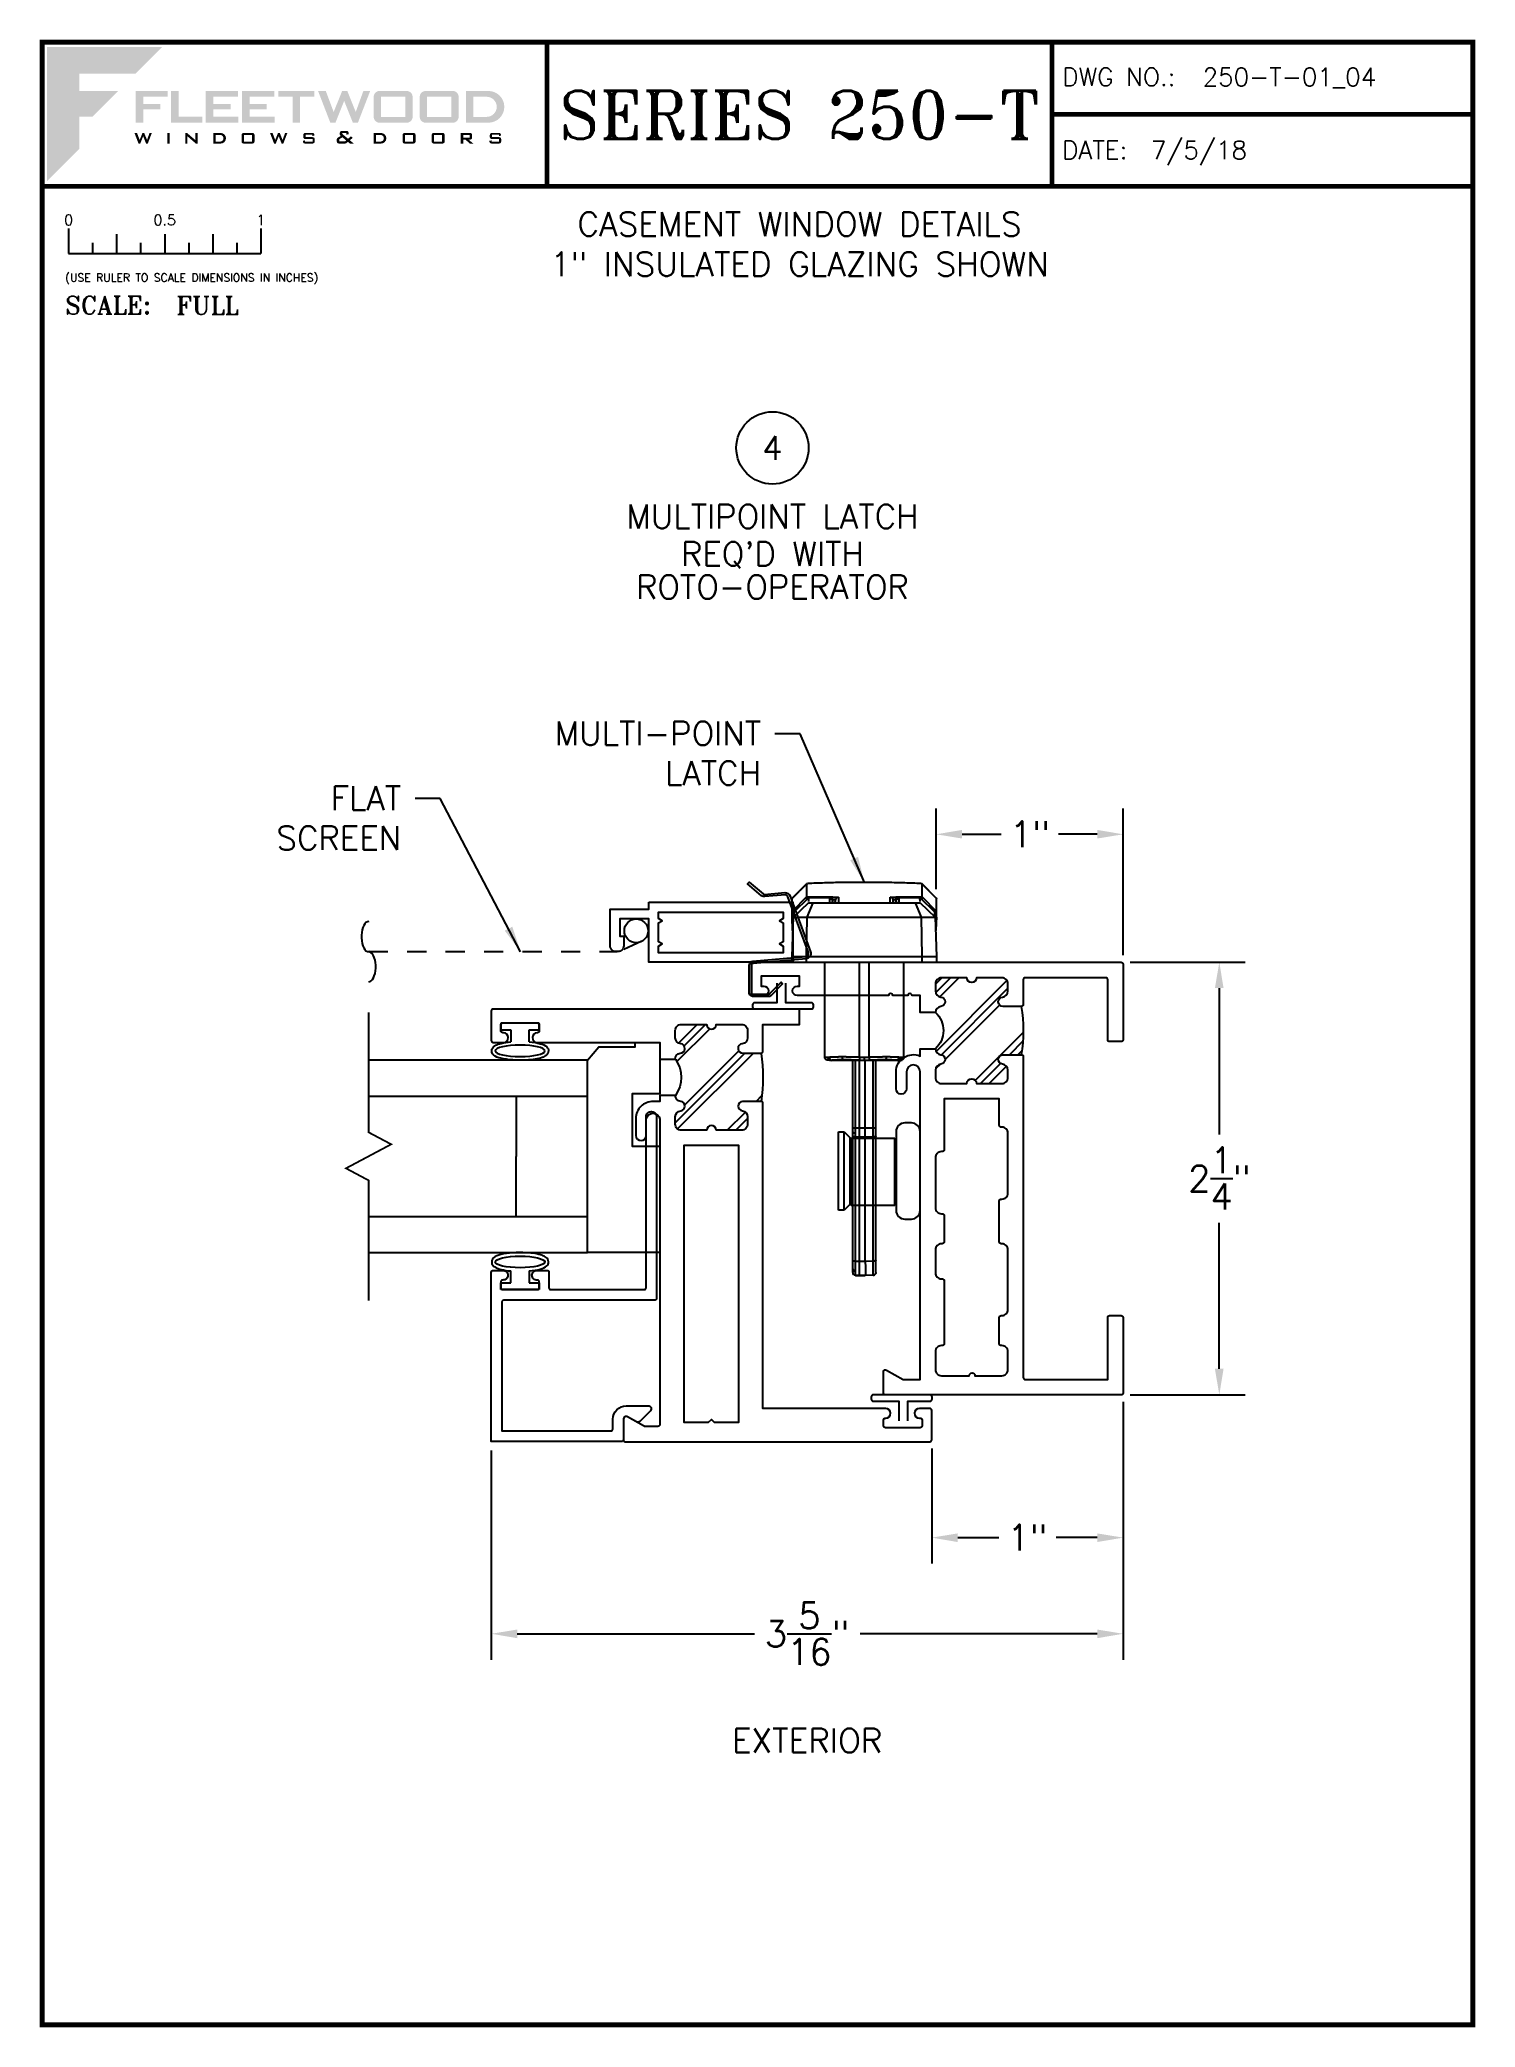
# Paper-space layout 'DETAIL 4' of a CAD drawing. Extents: x 0.3 to 7.8, y 0.1 to 10.4.
# The model-space entities are those that its viewports show. They can reach past a viewport. Long polylines and large blocks are cut down to what shows.
import ezdxf
from ezdxf.enums import TextEntityAlignment as Align

# ---------------------------------------------------------------- set-up
doc = ezdxf.new("R2010")
doc.units = 0
doc.header["$LTSCALE"] = 0.25
doc.header["$MEASUREMENT"] = 0
doc.linetypes.add('HIDDEN', pattern=[0.375, 0.25, -0.125])
doc.linetypes.add('SHORT_DASH', pattern=[0.125, 0.03125, -0.0625, 0.03125])
doc.layers.get('0').update_dxf_attribs({"linetype": 'CONTINUOUS'})
doc.layers.get('DEFPOINTS').update_dxf_attribs({"linetype": 'CONTINUOUS'})
for name, color, linetype in [('DIM', 7, 'CONTINUOUS'), ('FRAME', 1, 'CONTINUOUS'), ('GLASS', 7, 'CONTINUOUS'), ('MISC', 7, 'CONTINUOUS'), ('SCREEN', 92, 'CONTINUOUS'), ('SCREEN_CLIP', 7, 'CONTINUOUS'), ('TEXT', 7, 'CONTINUOUS'), ('TITLE-BLOCK', 7, 'CONTINUOUS'), ('VENT', 5, 'CONTINUOUS'), ('YK_GLASS_STOP', 5, 'CONTINUOUS')]:
    doc.layers.add(name, color=color, linetype=linetype)
doc.layers.add('VP', color=40, linetype='CONTINUOUS', plot=False)
doc.layers.get('VP').off()
doc.styles.add('ROMANS', font='romans')
doc.styles.add('ROMANT', font='romant')
doc.styles.add('SIMPLEX-094', font='simplex.shx', dxfattribs={"height": 0.094})
doc.styles.get("Standard").update_dxf_attribs({"font": 'simplex.shx'})
doc.dimstyles.new('FULL SCALE', dxfattribs={"dimscale": 0.75, "dimtxt": 0.18, "dimasz": 0.18, "dimexe": 0.18, "dimexo": 0.0625, "dimgap": 0.096, "dimtad": 0, "dimtih": 1, "dimtoh": 1, "dimdec": 4, "dimzin": 0, "dimdsep": 46, "dimlunit": 4, "dimtxsty": 'Standard', "dimcen": 0.09, "dimadec": 0, "dimazin": 0, "dimtfac": 1, "dimtdec": 4, "dimtofl": 0, "dimtmove": 0, "dimatfit": 3, "dimfxl": 0, "dimtolj": 1, "dimtzin": 0, "dimarcsym": 0})

psp = doc.layouts.new('DETAIL 4')

# ---------------------------------------------------------------- texts
at = {"layer": 'DIM', "char_height": 0.125, "attachment_point": 5}
for s, insert, width in [('CASEMENT WINDOW DETAILS\\P1" INSULATED GLAZING SHOWN', (4.2505, 9.38692), 4.091262), ('EXTERIOR', (4.29043, 1.60365), 3.285)]:
    psp.add_mtext(s, dxfattribs=dict(at, insert=insert, width=width))
at = {"layer": 'TEXT'}
psp.add_text('4', height=0.124, dxfattribs=at).set_placement((4.10977, 8.32651), align=Align.MIDDLE_CENTER)
for s, p in [('MULTIPOINT LATCH', (4.10977, 7.90814)), ("REQ'D WITH", (4.10977, 7.71364)), ('ROTO-OPERATOR', (4.10977, 7.54165))]:
    psp.add_text(s, height=0.124, dxfattribs=at).set_placement(p, align=Align.CENTER)
at = {"layer": 'TEXT', "char_height": 0.124, "attachment_point": 6}
for s, insert in [('\\A1;MULTI-POINT\\PLATCH', (4.05092, 6.73861)), ('\\A1;FLAT\\PSCREEN', (2.17973, 6.40127))]:
    psp.add_mtext(s, dxfattribs=dict(at, insert=insert))

msp = doc.modelspace()

# ---------------------------------------------------------------- blocks, each defined once
blk = doc.blocks.new('*D95')
at = {"color": 0, "lineweight": -2}
for p, q in [((5.933, 3.365), (5.933, 2.024)), ((2.648, 3.112), (2.648, 2.024)), ((2.783, 2.159), (4.016, 2.159)), ((5.798, 2.159), (4.565, 2.159))]:
    blk.add_line(p, q, dxfattribs=at)
at = {"color": 0}
for points in [[(2.783, 2.181), (2.783, 2.136), (2.648, 2.159)], [(5.798, 2.181), (5.798, 2.136), (5.933, 2.159)]]:
    blk.add_solid(points, dxfattribs=at)
at = {"layer": 'DEFPOINTS', "color": 0}
for p in [(5.933, 3.412), (2.648, 3.159), (2.648, 2.159)]:
    blk.add_point(p, dxfattribs=at)
at = {"color": 0, "insert": (4.29, 2.159), "char_height": 0.135, "attachment_point": 5}
blk.add_mtext('\\A1;3{\\H1.000000x;\\S5/16;}"', dxfattribs=at)
blk = doc.blocks.new('*D96')
at = {"color": 0, "lineweight": -2}
for p, q in [((5.933, 3.365), (5.933, 2.524)), ((4.938, 3.122), (4.938, 2.524)), ((5.073, 2.659), (5.286, 2.659)), ((5.798, 2.659), (5.585, 2.659))]:
    blk.add_line(p, q, dxfattribs=at)
at = {"color": 0}
for points in [[(5.073, 2.681), (5.073, 2.636), (4.938, 2.659)], [(5.798, 2.681), (5.798, 2.636), (5.933, 2.659)]]:
    blk.add_solid(points, dxfattribs=at)
at = {"layer": 'DEFPOINTS', "color": 0}
for p in [(5.933, 3.412), (4.938, 3.169), (4.938, 2.659)]:
    blk.add_point(p, dxfattribs=at)
at = {"color": 0, "insert": (5.435, 2.659), "char_height": 0.135, "attachment_point": 5}
blk.add_mtext('\\A1;1"', dxfattribs=at)
blk = doc.blocks.new('*D97')
at = {"color": 0, "lineweight": -2}
for p, q in [((5.97, 5.652), (6.568, 5.652)), ((6.433, 5.517), (6.433, 4.756)), ((6.433, 3.537), (6.433, 4.297)), ((5.97, 3.402), (6.568, 3.402))]:
    blk.add_line(p, q, dxfattribs=at)
at = {"color": 0}
for points in [[(6.41, 5.517), (6.455, 5.517), (6.433, 5.652)], [(6.41, 3.537), (6.455, 3.537), (6.433, 3.402)]]:
    blk.add_solid(points, dxfattribs=at)
at = {"layer": 'DEFPOINTS', "color": 0}
for p in [(5.923, 5.652), (5.923, 3.402), (6.433, 3.402)]:
    blk.add_point(p, dxfattribs=at)
at = {"color": 0, "insert": (6.433, 4.527), "char_height": 0.135, "attachment_point": 5}
blk.add_mtext('\\A1;2{\\H1.000000x;\\S1/4;}"', dxfattribs=at)
blk = doc.blocks.new('*D98')
at = {"color": 0, "lineweight": -2}
for p, q in [((4.961, 6.032), (4.961, 6.452)), ((5.933, 5.688), (5.933, 6.452)), ((5.096, 6.317), (5.299, 6.317)), ((5.798, 6.317), (5.597, 6.317))]:
    blk.add_line(p, q, dxfattribs=at)
at = {"color": 0}
for points in [[(5.096, 6.34), (5.096, 6.295), (4.961, 6.317)], [(5.798, 6.34), (5.798, 6.295), (5.933, 6.317)]]:
    blk.add_solid(points, dxfattribs=at)
at = {"layer": 'DEFPOINTS', "color": 0}
for p in [(5.933, 6.317), (4.961, 5.986), (5.933, 5.642)]:
    blk.add_point(p, dxfattribs=at)
at = {"color": 0, "insert": (5.448, 6.317), "char_height": 0.135, "attachment_point": 5}
blk.add_mtext('\\A1;1"', dxfattribs=at)
blk = doc.blocks.new('Full')
for p, q in [((0.137, -0.219), (0.137, -0.35)), ((0.262, -0.294), (0.262, -0.35)), ((0.387, -0.249), (0.387, -0.35)), ((0.512, -0.294), (0.512, -0.35)), ((0.637, -0.249), (0.637, -0.35)), ((0.762, -0.294), (0.762, -0.35)), ((0.887, -0.249), (0.887, -0.35)), ((1.012, -0.294), (1.012, -0.35)), ((1.137, -0.219), (1.137, -0.35)), ((0.137, -0.35), (1.137, -0.35))]:
    blk.add_line(p, q)
for s, p in [('0', (0.137, -0.219)), ('0.5', (0.637, -0.219)), ('1', (1.137, -0.219))]:
    blk.add_text(s, height=0.055).set_placement(p, align=Align.BOTTOM_CENTER)
at = {"style": 'ROMANS'}
blk.add_text('(USE RULER TO SCALE DIMENSIONS IN INCHES)', height=0.04115, dxfattribs=at).set_placement((0.12, -0.495))
blk = doc.blocks.new('Fleetwood_Logo_6-10-15')
h = blk.add_hatch(color=154)
h.dxf.hatch_style = 1
h.paths.add_polyline_path([(0.2526, -0.0017), (0.0019, -0.0017), (0.0019, -0.2942), (0.0725, -0.2236), (0.0725, -0.1535), (0.1007, -0.1535), (0.1567, -0.0976), (0.0725, -0.0976), (0.0725, -0.0596), (0.1946, -0.0596)])
h = blk.add_hatch(color=251)
h.dxf.hatch_style = 1
h.paths.add_polyline_path([(0.2487, -0.1256), (0.2112, -0.1256), (0.2112, -0.1102), (0.2647, -0.1102), (0.2647, -0.0976), (0.1946, -0.0976), (0.1946, -0.1667), (0.2112, -0.1667), (0.2112, -0.1377), (0.2487, -0.1377)])
h = blk.add_hatch(color=251)
h.dxf.hatch_style = 1
h.paths.add_polyline_path([(0.2886, -0.0976), (0.272, -0.0976), (0.272, -0.1667), (0.3401, -0.1667), (0.3401, -0.1535), (0.2886, -0.1535)])
h = blk.add_hatch(color=251)
h.dxf.hatch_style = 1
h.paths.add_polyline_path([(0.4175, -0.0976), (0.3474, -0.0976), (0.3474, -0.1667), (0.4185, -0.1667), (0.4185, -0.1534), (0.364, -0.1534), (0.364, -0.1377), (0.4015, -0.1377), (0.4015, -0.1256), (0.364, -0.1256), (0.364, -0.1102), (0.4175, -0.1102)])
h = blk.add_hatch(color=251)
h.dxf.hatch_style = 1
h.paths.add_polyline_path([(0.4965, -0.0976), (0.4264, -0.0976), (0.4264, -0.1667), (0.4975, -0.1667), (0.4975, -0.1534), (0.443, -0.1534), (0.443, -0.1377), (0.4804, -0.1377), (0.4804, -0.1256), (0.443, -0.1256), (0.443, -0.1102), (0.4965, -0.1102)])
h = blk.add_hatch(color=251)
h.dxf.hatch_style = 1
h.paths.add_polyline_path([(0.5842, -0.0976), (0.5054, -0.0976), (0.5054, -0.1102), (0.5365, -0.1102), (0.5365, -0.1667), (0.5531, -0.1667), (0.5531, -0.1102), (0.5842, -0.1102)])
h = blk.add_hatch(color=251)
h.dxf.hatch_style = 1
h.paths.add_polyline_path([(0.6089, -0.0976), (0.5921, -0.0976), (0.6188, -0.1667), (0.63, -0.1667), (0.6489, -0.1192), (0.6679, -0.1667), (0.6789, -0.1667), (0.7056, -0.0976), (0.6908, -0.0976), (0.6742, -0.1433), (0.6558, -0.0976), (0.6446, -0.0976), (0.6261, -0.1433)])
h = blk.add_hatch(color=251)
h.dxf.hatch_style = 1
h.paths.add_polyline_path([(0.7853, -0.0976), (0.726, -0.0976, 0.414214), (0.7133, -0.1102), (0.7133, -0.154, 0.414214), (0.726, -0.1667), (0.7853, -0.1667, 0.414214), (0.798, -0.154), (0.798, -0.1102, 0.414214)])
h.paths.add_polyline_path([(0.7819, -0.1102), (0.7819, -0.154), (0.7294, -0.154), (0.7294, -0.1102)], flags=16)
h = blk.add_hatch(color=251)
h.dxf.hatch_style = 1
h.paths.add_polyline_path([(0.8856, -0.0976), (0.8262, -0.0976, 0.414214), (0.8136, -0.1102), (0.8136, -0.154, 0.414214), (0.8262, -0.1667), (0.8856, -0.1667, 0.414214), (0.8982, -0.154), (0.8982, -0.1102, 0.414214)])
h.paths.add_polyline_path([(0.8822, -0.1102), (0.8822, -0.154), (0.8296, -0.154), (0.8296, -0.1102)], flags=16)
h = blk.add_hatch(color=251)
h.dxf.hatch_style = 1
h.paths.add_polyline_path([(0.9632, -0.0976), (0.914, -0.0976), (0.914, -0.1667), (0.9632, -0.1667, 1)])
h.paths.add_polyline_path([(0.9301, -0.1102), (0.9593, -0.1102, -1), (0.9593, -0.154), (0.9301, -0.154)], flags=16)
h = blk.add_hatch(color=7)
h.dxf.hatch_style = 1
h.paths.add_polyline_path([(0.2301, -0.1891), (0.2251, -0.1891), (0.2196, -0.2043), (0.2134, -0.1891), (0.2097, -0.1891), (0.2035, -0.2043), (0.1978, -0.1891), (0.1922, -0.1891), (0.2011, -0.2121), (0.2048, -0.2121), (0.2112, -0.1963), (0.2175, -0.2121), (0.2212, -0.2121)])
h = blk.add_hatch(color=7)
h.dxf.hatch_style = 1
h.paths.add_polyline_path([(0.2691, -0.1891), (0.2637, -0.1891), (0.2637, -0.2118), (0.2637, -0.2121), (0.2691, -0.2121)])
h = blk.add_hatch(color=7)
h.dxf.hatch_style = 1
h.paths.add_polyline_path([(0.3077, -0.1964), (0.3259, -0.2121), (0.3298, -0.2121), (0.3298, -0.1891), (0.325, -0.1891), (0.325, -0.2047), (0.3067, -0.1891), (0.3029, -0.1891), (0.3029, -0.2121), (0.3077, -0.2121)])
h = blk.add_hatch(color=7)
h.dxf.hatch_style = 1
h.paths.add_polyline_path([(0.3801, -0.1891), (0.3637, -0.1891), (0.3637, -0.2121), (0.3801, -0.2121, 1)])
h.paths.add_polyline_path([(0.3691, -0.2079), (0.3691, -0.1933), (0.3788, -0.1933, -1), (0.3788, -0.2079)], flags=16)
h = blk.add_hatch(color=7)
h.dxf.hatch_style = 1
h.paths.add_polyline_path([(0.4537, -0.2079), (0.4537, -0.1933, 0.414214), (0.4495, -0.1891), (0.4297, -0.1891, 0.414214), (0.4255, -0.1933), (0.4255, -0.2079, 0.414214), (0.4297, -0.2121), (0.4495, -0.2121, 0.414214)])
h.paths.add_polyline_path([(0.4308, -0.2079), (0.4308, -0.1933), (0.4484, -0.1933), (0.4484, -0.2079)], flags=16)
h = blk.add_hatch(color=7)
h.dxf.hatch_style = 1
h.paths.add_polyline_path([(0.5253, -0.1891), (0.5203, -0.1891), (0.5148, -0.2043), (0.5087, -0.1891), (0.5049, -0.1891), (0.4988, -0.2043), (0.493, -0.1891), (0.4874, -0.1891), (0.4963, -0.2121), (0.5001, -0.2121), (0.5064, -0.1963), (0.5127, -0.2121), (0.5164, -0.2121)])
h = blk.add_hatch(color=7)
h.dxf.hatch_style = 1
h.paths.add_polyline_path([(0.5801, -0.1891), (0.5643, -0.1891, 0.414214), (0.56, -0.1933), (0.56, -0.1981, 0.414214), (0.5643, -0.2024), (0.58, -0.2024), (0.58, -0.2078), (0.5637, -0.2078), (0.5637, -0.2052), (0.5591, -0.2062), (0.5591, -0.2078, 0.414214), (0.5634, -0.2121), (0.5805, -0.2121, 0.414214), (0.5848, -0.2078), (0.5848, -0.2024, 0.414214), (0.5805, -0.1982), (0.5648, -0.1982), (0.5648, -0.193), (0.5798, -0.193), (0.5798, -0.1958), (0.5843, -0.1948), (0.5843, -0.1933, 0.414214)])
h = blk.add_hatch(color=7)
h.dxf.hatch_style = 1
h.paths.add_polyline_path([(0.645, -0.1913, -0.222262), (0.6447, -0.1906), (0.6447, -0.1892), (0.6535, -0.1892), (0.6535, -0.193), (0.6587, -0.1918), (0.6587, -0.189, 0.414214), (0.6544, -0.1847), (0.6437, -0.1847, 0.414214), (0.6394, -0.189), (0.6394, -0.1922, 0.222262), (0.6407, -0.1948), (0.6415, -0.1955), (0.6345, -0.1998, 0.260684), (0.6329, -0.2027), (0.6329, -0.2078, 0.414214), (0.6372, -0.2121), (0.6514, -0.2121, 0.17577), (0.6536, -0.2113), (0.657, -0.2085), (0.6614, -0.2121), (0.6699, -0.2121), (0.6613, -0.2049), (0.6676, -0.1997), (0.6637, -0.1964), (0.6574, -0.2017)])
h.paths.add_polyline_path([(0.6532, -0.2052), (0.6509, -0.2072, -0.17577), (0.6502, -0.2074), (0.6382, -0.2074), (0.6382, -0.2033, -0.260684), (0.6387, -0.2025), (0.6451, -0.1985)], flags=16)
h = blk.add_hatch(color=7)
h.dxf.hatch_style = 1
h.paths.add_polyline_path([(0.7294, -0.1891), (0.713, -0.1891), (0.713, -0.2121), (0.7294, -0.2121, 1)])
h.paths.add_polyline_path([(0.7184, -0.2079), (0.7184, -0.1933), (0.7281, -0.1933, -1), (0.7281, -0.2079)], flags=16)
h = blk.add_hatch(color=7)
h.dxf.hatch_style = 1
h.paths.add_polyline_path([(0.8045, -0.2079), (0.8045, -0.1933, 0.414214), (0.8003, -0.1891), (0.7805, -0.1891, 0.414214), (0.7763, -0.1933), (0.7763, -0.2079, 0.414214), (0.7805, -0.2121), (0.8003, -0.2121, 0.414214)])
h.paths.add_polyline_path([(0.7816, -0.2079), (0.7816, -0.1933), (0.7992, -0.1933), (0.7992, -0.2079)], flags=16)
h = blk.add_hatch(color=7)
h.dxf.hatch_style = 1
h.paths.add_polyline_path([(0.8678, -0.2079), (0.8678, -0.1933, 0.414214), (0.8636, -0.1891), (0.8438, -0.1891, 0.414214), (0.8396, -0.1933), (0.8396, -0.2079, 0.414214), (0.8438, -0.2121), (0.8636, -0.2121, 0.414214)])
h.paths.add_polyline_path([(0.8449, -0.2079), (0.8449, -0.1933), (0.8624, -0.1933), (0.8624, -0.2079)], flags=16)
h = blk.add_hatch(color=7)
h.dxf.hatch_style = 1
h.paths.add_polyline_path([(0.9277, -0.1993), (0.9277, -0.1933, 0.414214), (0.9235, -0.1891), (0.9028, -0.1891), (0.9028, -0.2121), (0.9082, -0.2121), (0.9082, -0.2035), (0.9131, -0.2035), (0.9224, -0.2121), (0.9303, -0.2121), (0.9197, -0.2035), (0.9235, -0.2035, 0.414214)])
h.paths.add_polyline_path([(0.9082, -0.1993), (0.9082, -0.1933), (0.9214, -0.1933, -0.414214), (0.9224, -0.1943), (0.9224, -0.1983, -0.414214), (0.9214, -0.1993)], flags=16)
h = blk.add_hatch(color=7)
h.dxf.hatch_style = 1
h.paths.add_polyline_path([(0.9867, -0.1982), (0.971, -0.1982), (0.971, -0.193), (0.9859, -0.193), (0.9859, -0.1958), (0.9905, -0.1948), (0.9905, -0.1933, 0.414214), (0.9863, -0.1891), (0.9705, -0.1891, 0.414214), (0.9662, -0.1933), (0.9662, -0.1981, 0.414214), (0.9705, -0.2024), (0.9862, -0.2024), (0.9862, -0.2078), (0.9699, -0.2078), (0.9699, -0.2052), (0.9653, -0.2062), (0.9653, -0.2078, 0.414214), (0.9696, -0.2121), (0.9867, -0.2121, 0.414214), (0.991, -0.2078), (0.991, -0.2024, 0.414214)])
blk = doc.blocks.new('A-SIZE_P')
at = {"const_width": 0.025}
blk.add_lwpolyline([(0.313, 0.125), (7.751, 0.125), (7.751, 10.437), (0.313, 10.437)], close=True, dxfattribs=at)
for points in [[(2.938, 10.437), (2.938, 9.687)], [(5.563, 10.437), (5.563, 9.687)], [(5.563, 10.062), (7.751, 10.062)], [(0.313, 9.687), (7.751, 9.687)]]:
    blk.add_lwpolyline(points, dxfattribs=at)
at = {"xscale": 2.387023416083395, "yscale": 2.387023416083395, "zscale": 2.387023416083395}
blk.add_blockref('Fleetwood_Logo_6-10-15', (0.334, 10.416), dxfattribs=at)
for s, style, p in [('DWG NO.:', 'SIMPLEX-094', (5.617, 10.209)), ('DATE:', 'SIMPLEX-094', (5.616, 9.829)), ('SCALE:', 'ROMANT', (0.433, 9.022))]:
    blk.add_text(s, height=0.094, dxfattribs=dict(style=style)).set_placement(p)
for tag, p, style in [('DWG_NO', (6.346, 10.209), 'SIMPLEX-094'), ('DATE', (6.077, 9.829), 'SIMPLEX-094'), ('SCALE', (1.011, 9.02), 'ROMANT')]:
    blk.add_attdef(tag, p, '', height=0.094, dxfattribs=dict(style=style))
for tag, height, style, width, p, p2 in [('DWG_NO_F', 0.094, 'SIMPLEX-094', 1.745692, (6.347, 10.209), (7.683, 10.209)), ('PRODUCT', 0.25, 'ROMANT', 1.390728, (3.001, 9.934), (5.5, 9.934))]:
    blk.add_attdef(tag, text='', height=height, dxfattribs=dict(style=style, width=width)).set_placement(p, p2, align=Align.FIT)
blk = doc.blocks.new('05P19-BLOCK-OG')
h = blk.add_hatch()
h.set_pattern_fill('PLAST', angle=45, style=0)
h.paths.add_polyline_path([(0.006, 1.12, -1), (0.006, 1.17), (0.006, 1.302, 0.414214), (-0.025, 1.333), (-0.063, 1.333, 0.38311), (-0.094, 1.305, -0.947716), (-0.143, 1.308), (-0.143, 1.403, 0.081165), (-0.394, 1.403), (-0.394, 1.308, -0.947716), (-0.443, 1.305, 0.38311), (-0.474, 1.333), (-0.512, 1.333, 0.414214), (-0.544, 1.302), (-0.544, 1.17, -1), (-0.544, 1.12), (-0.544, 0.988, 0.414214), (-0.512, 0.957), (-0.474, 0.957, 0.38311), (-0.443, 0.985, -0.898027), (-0.394, 0.985, 0.009247), (-0.394, 0.984, 0.372543), (-0.363, 0.957, -0.436275), (-0.174, 0.957, 0.38311), (-0.143, 0.985, -0.898027), (-0.094, 0.985, 0.38311), (-0.063, 0.957), (-0.025, 0.957, 0.414214), (0.006, 0.988)])
for points in [[(-0.394, 0.984, -0.009247), (-0.394, 0.985, 0.898027), (-0.443, 0.985, -0.38311), (-0.474, 0.957), (-0.512, 0.957, -0.414214), (-0.544, 0.988), (-0.544, 1.12, 1), (-0.544, 1.17), (-0.544, 1.302, -0.414214), (-0.512, 1.333), (-0.474, 1.333, -0.38311), (-0.443, 1.305, 0.947716), (-0.394, 1.308), (-0.394, 1.403, 0.414214), (-0.404, 1.413), (-2.073, 1.413, -0.414214), (-2.084, 1.423), (-2.084, 1.852), (-1.761, 1.852, 0.414214), (-1.751, 1.862), (-1.751, 1.922, 0.414214), (-1.761, 1.932), (-2.154, 1.932, 0.414214), (-2.163, 1.922), (-2.163, 0.697, 0.414214), (-2.154, 0.687), (-2.042, 0.687, 0.57735), (-2.034, 0.702), (-2.084, 0.788), (-2.084, 0.877), (-0.483, 0.877, -1), (-0.483, 0.806), (-0.572, 0.806, 1), (-0.572, 0.752), (-0.483, 0.752, 0.536675), (-0.401, 0.877), (-0.363, 0.877), (-0.363, 0.957, -0.38311), (-0.394, 0.985)], [(-0.143, 0.984, 0.009247), (-0.143, 0.985, -0.38311), (-0.174, 0.957), (-0.174, 0.877), (-0.087, 0.877), (-0.087, 0.838, 0.317837), (-0.083, 0.833, -0.707107), (-0.083, 0.814, 0.317837), (-0.087, 0.81), (-0.087, 0.738, 0.317837), (-0.083, 0.733, -0.707107), (-0.083, 0.714, 0.317837), (-0.087, 0.71), (-0.087, 0.239, 1), (-0.037, 0.239), (-0.037, 0.25), (0.014, 0.25), (0.014, 0.05), (-0.037, 0.05), (-0.037, 0.064, 1), (-0.087, 0.064), (-0.087, 0.01, 0.414214), (-0.076, 0), (0.076, 0, 0.414214), (0.087, 0.01), (0.087, 1.922, 0.414214), (0.076, 1.932), (-0.316, 1.932, 0.414214), (-0.326, 1.922), (-0.326, 1.862, 0.414214), (-0.316, 1.852), (-0.003, 1.852, -0.414214), (0.006, 1.842), (0.006, 1.423, -0.414214), (-0.003, 1.413), (-0.134, 1.413, 0.414214), (-0.143, 1.403), (-0.143, 1.308, 0.947716), (-0.094, 1.305, -0.38311), (-0.063, 1.333), (-0.025, 1.333, -0.414214), (0.006, 1.302), (0.006, 1.17, 1), (0.006, 1.12), (0.006, 0.988, -0.414214), (-0.025, 0.957), (-0.063, 0.957, -0.38311), (-0.094, 0.985, 0.898027), (-0.143, 0.985)]]:
    blk.add_lwpolyline(points, format="xyb")
blk.add_lwpolyline([(-1.377, 0.988, -0.414214), (-1.408, 0.957), (-1.529, 0.957, -0.414214), (-1.56, 0.988), (-1.56, 0.992, 0.414214), (-1.569, 1.002), (-1.897, 1.002, 0.414214), (-1.907, 0.992), (-1.907, 0.988, -0.414214), (-1.938, 0.957), (-2.032, 0.957, -0.414214), (-2.064, 0.988), (-2.064, 1.132, 1), (-2.064, 1.162), (-2.064, 1.302, -0.414214), (-2.032, 1.333), (-1.938, 1.333, -0.414214), (-1.907, 1.302), (-1.907, 1.302), (-1.907, 1.298, 0.414214), (-1.897, 1.288), (-1.761, 1.288, 0.414214), (-1.751, 1.298), (-1.751, 1.302), (-1.751, 1.302, -0.414214), (-1.72, 1.333), (-1.408, 1.333, -0.414214), (-1.377, 1.302), (-1.377, 1.302), (-1.377, 1.298, 0.414214), (-1.367, 1.288), (-1.155, 1.288, 0.414214), (-1.145, 1.298), (-1.145, 1.302), (-1.145, 1.302, -0.414214), (-1.114, 1.333), (-0.802, 1.333, -0.414214), (-0.771, 1.302), (-0.771, 1.302), (-0.771, 1.298, 0.414214), (-0.761, 1.288), (-0.623, 1.288), (-0.623, 1.002), (-0.889, 1.002, 0.414214), (-0.898, 0.992), (-0.898, 0.988, -0.414214), (-0.93, 0.957), (-1.19, 0.957, -0.414214), (-1.221, 0.988), (-1.221, 0.992, 0.414214), (-1.23, 1.002), (-1.367, 1.002, 0.414214), (-1.377, 0.992)], format="xyb", close=True)
at = {"color": 7}
for centre, radius, start, end in [((-0.269, 0.638), 0.775, 80.7195, 99.2805), ((-0.269, 0.869), 0.129, 42.8591, 137.1409)]:
    blk.add_arc(centre, radius, start, end, dxfattribs=at)
blk = doc.blocks.new('05P11-Z-BAR')
h = blk.add_hatch()
h.set_pattern_fill('PLAST', angle=45, style=0)
h.set_pattern_definition([(45, (-0.3846, -1e-07), (-0.176777, 0.176777), []), (45, (-0.4067, 0.0221), (-0.176777, 0.176777), []), (45, (-0.4288, 0.0442), (-0.176777, 0.176777), [])])
h.paths.add_polyline_path([(0.006, 1.12, -0.414214), (-0.018, 1.145, -0.414214), (0.006, 1.17), (0.006, 1.302, 0.414214), (-0.025, 1.333), (-0.063, 1.333, 0.38311), (-0.094, 1.305, -0.947716), (-0.143, 1.308), (-0.143, 1.403, 0.087329), (-0.394, 1.403), (-0.394, 1.308, -1), (-0.443, 1.308, 0.352985), (-0.473, 1.333), (-0.512, 1.333, 0.414214), (-0.544, 1.302), (-0.544, 1.17, -0.414214), (-0.518, 1.145, -0.414214), (-0.544, 1.12), (-0.544, 0.988, 0.414214), (-0.512, 0.957), (-0.474, 0.957, 0.38311), (-0.443, 0.985, -0.898027), (-0.394, 0.985, 0.38311), (-0.363, 0.957, -0.325577), (-0.174, 0.957, 0.363634), (-0.143, 0.982, -0.947716), (-0.094, 0.985, 0.38311), (-0.063, 0.957), (-0.025, 0.957, 0.414214), (0.006, 0.988)])
blk.add_line((-0.087, 0.877), (-0.087, 0.877))
for points in [[(-2.164, 2.28, -0.414214), (-2.154, 2.29), (-2.001, 2.29, -0.414214), (-1.991, 2.28), (-1.991, 2.226, -1), (-2.041, 2.226), (-2.041, 2.23, 0.414214), (-2.051, 2.24), (-2.081, 2.24, 0.414214), (-2.091, 2.23), (-2.091, 2.05, 0.414214), (-2.081, 2.04), (-2.051, 2.04, 0.414214), (-2.041, 2.05), (-2.041, 2.051, -1), (-1.991, 2.051), (-1.991, 1.413), (-0.403, 1.413, -0.414214), (-0.394, 1.403), (-0.394, 1.306, -0.888834), (-0.443, 1.306, 0.377258), (-0.474, 1.333), (-0.512, 1.333, 0.414214), (-0.544, 1.302), (-0.544, 1.17, -1), (-0.544, 1.12), (-0.544, 0.988, 0.414214), (-0.512, 0.957), (-0.474, 0.957, 0.383109), (-0.443, 0.985, -0.898027), (-0.394, 0.985, 0.38311), (-0.363, 0.957), (-0.363, 0.877), (-0.394, 0.877), (-0.394, 0.842, -0.414214), (-0.483, 0.752), (-0.571, 0.752, -1), (-0.571, 0.806), (-0.486, 0.806, 0.859155), (-0.486, 0.877), (-2.074, 0.877, 0.414214), (-2.084, 0.867), (-2.084, 0.797, 0.131652), (-2.082, 0.792), (-2.035, 0.709, -0.577353), (-2.048, 0.687), (-2.154, 0.687, -0.414214), (-2.164, 0.697), (-2.164, 2.28)], [(-0.025, 0.957, 0.414214), (0.006, 0.988), (0.006, 1.12, -1), (0.006, 1.17), (0.006, 1.302, 0.414214), (-0.025, 1.333), (-0.063, 1.333, 0.38311), (-0.094, 1.305, -0.947716), (-0.143, 1.308), (-0.143, 1.403, -0.414214), (-0.133, 1.413), (0.006, 1.413), (0.006, 1.603), (0.086, 1.603), (0.086, 0.01, -0.414214), (0.077, 0), (-0.077, 0, -0.414214), (-0.087, 0.01), (-0.087, 0.064, -1), (-0.037, 0.064), (-0.037, 0.06, 0.414214), (-0.027, 0.05), (0.003, 0.05, 0.414214), (0.014, 0.06), (0.014, 0.24, 0.414214), (0.003, 0.25), (-0.027, 0.25, 0.414214), (-0.037, 0.24), (-0.037, 0.239, -1), (-0.087, 0.239), (-0.087, 0.877), (-0.174, 0.877), (-0.174, 0.957, 0.363634), (-0.143, 0.982, -0.947716), (-0.094, 0.985, 0.38311), (-0.063, 0.957), (-0.025, 0.957)]]:
    blk.add_lwpolyline(points, format="xyb")
blk.add_lwpolyline([(-2.063, 1.16), (-2.063, 1.288), (-0.623, 1.288), (-0.623, 1.002), (-2.063, 1.002), (-2.063, 1.129), (-2.048, 1.145)], close=True)
at = {"color": 7}
for centre, radius, start, end in [((-0.269, 0.638), 0.775, 80.7195, 99.2805), ((-0.269, 0.828), 0.16, 53.9319, 126.0681)]:
    blk.add_arc(centre, radius, start, end, dxfattribs=at)
blk = doc.blocks.new('05P09-1in_GLASS_STOP')
for p, q in [((-1.338, 0.25), (-1.373, 0.25)), ((-1.373, 0.25), (-1.373, 0.05)), ((-1.338, 0.197), (-1.338, 0.25)), ((-0.022, 0.197), (-0.022, 0.25)), ((-0.022, 0.25), (0.013, 0.25)), ((0.013, 0.25), (0.013, 0.05)), ((-1.276, 0.197), (-1.338, 0.197)), ((-0.084, 0.197), (-0.022, 0.197)), ((-1.373, 0.05), (-1.338, 0.05)), ((-1.338, 0.05), (-1.338, 0.102)), ((-1.338, 0.102), (-1.276, 0.102)), ((-0.022, 0.102), (-0.084, 0.102)), ((-0.022, 0.05), (-0.022, 0.102)), ((0.013, 0.05), (-0.022, 0.05))]:
    blk.add_line(p, q)
blk.add_lwpolyline([(-2.035, 0.709, -0.57735), (-2.047, 0.687), (-2.153, 0.687, 0.414214), (-2.163, 0.677), (-2.163, 0), (-1.283, 0, 0.414214), (-1.273, 0.01), (-1.273, 0.062, 0.414214), (-1.298, 0.087, 0.435311), (-1.323, 0.061, -0.435311), (-1.333, 0.05), (-1.363, 0.05, -0.414214), (-1.373, 0.06), (-1.373, 0.24, -0.414214), (-1.363, 0.25), (-1.333, 0.25, -0.435311), (-1.323, 0.239, 0.435311), (-1.298, 0.212, 0.414214), (-1.273, 0.237), (-1.273, 0.29, 0.414214), (-1.283, 0.3), (-1.363, 0.3, -0.414214), (-1.373, 0.31), (-1.373, 0.795, -0.414214), (-1.363, 0.805), (-0.474, 0.805, 0.414214), (-0.447, 0.832), (-0.447, 0.833, 0.414214), (-0.474, 0.86), (-1.418, 0.86, 0.414214), (-1.428, 0.85), (-1.428, 0.065, -0.414214), (-1.438, 0.055), (-2.108, 0.055), (-2.108, 0.622, -0.414214), (-2.098, 0.632), (-2.047, 0.632, 0.414214), (-1.977, 0.702), (-1.977, 0.817, 0.668179), (-2.003, 0.828), (-2.058, 0.773, 0.339454), (-2.06, 0.755)], format="xyb", close=True)
at = {"extrusion": (0, 0, -1)}
blk.add_ellipse((-1.229, 0.15), major_axis=(0, 0.129), ratio=0.232303, dxfattribs=at)
blk.add_ellipse((-0.131, 0.15), major_axis=(0, 0.129), ratio=0.232303)
for points in [[(-1.276, 0.197), (-1.274, 0.219), (-1.271, 0.239), (-1.262, 0.269), (-1.258, 0.28), (-1.245, 0.294), (-1.237, 0.298), (-1.229, 0.298), (-1.218, 0.298), (-1.21, 0.292), (-1.201, 0.279), (-1.197, 0.272), (-1.187, 0.244), (-1.183, 0.215), (-1.178, 0.136), (-1.182, 0.085), (-1.194, 0.034), (-1.198, 0.022), (-1.214, 0.005), (-1.228, 0), (-1.249, 0.008), (-1.254, 0.016), (-1.262, 0.032), (-1.265, 0.041), (-1.272, 0.067), (-1.274, 0.084), (-1.276, 0.102)], [(-0.084, 0.197), (-0.086, 0.219), (-0.089, 0.239), (-0.098, 0.269), (-0.102, 0.28), (-0.115, 0.294), (-0.123, 0.298), (-0.131, 0.298), (-0.142, 0.298), (-0.15, 0.292), (-0.159, 0.279), (-0.163, 0.272), (-0.173, 0.244), (-0.177, 0.215), (-0.182, 0.136), (-0.178, 0.085), (-0.166, 0.034), (-0.162, 0.022), (-0.146, 0.005), (-0.132, 0), (-0.111, 0.008), (-0.106, 0.016), (-0.098, 0.032), (-0.095, 0.041), (-0.088, 0.067), (-0.086, 0.084), (-0.084, 0.102)]]:
    blk.add_open_spline(points, degree=3, knots=[5.075676, 5.075676, 5.075676, 5.075676, 5.596595, 5.596595, 6.055763, 6.055763, 6.283185, 6.283185, 6.283185, 6.572914, 6.572914, 6.862642, 6.862642, 7.608886, 7.608886, 8.676451, 8.676451, 9.18434, 9.18434, 9.518242, 9.518242, 9.852144, 9.852144, 10.186046, 10.186046, 10.631436, 10.631436, 10.631436, 10.631436])
blk = doc.blocks.new('114-FLAT_SCREEN')
blk.add_line((0.142, 0.603), (0.142, 0.602))
at = {"linetype": 'HIDDEN'}
blk.add_line((0.194, 0.481), (0.144, 0.59), dxfattribs=at)
blk.add_lwpolyline([(0.399, 0.442), (0.399, -0.307), (0.087, -0.307), (0.087, 0.442), (0.312, 0.442), (0.312, 0.593), (0.222, 0.593), (0.222, 0.572), (0.172, 0.572, -0.414214), (0.142, 0.602), (0.142, 0.613, -0.414214), (0.172, 0.643), (0.362, 0.643), (0.362, 0.442)], format="xyb", close=True)
blk.add_lwpolyline([(0.292, -0.257), (0.193, -0.257), (0.182, -0.237), (0.17, -0.257), (0.136, -0.257), (0.136, 0.392), (0.17, 0.392), (0.182, 0.372), (0.193, 0.392), (0.292, 0.392), (0.303, 0.372), (0.315, 0.392), (0.348, 0.392), (0.348, -0.257), (0.315, -0.257), (0.303, -0.237)], close=True)
blk.add_circle((0.25, 0.507), 0.0618)
blk = doc.blocks.new('26139_26140_Multi-Point_Latch')
at = {"color": 7, "linetype": 'Continuous', "lineweight": 25}
for p, q in [((0.212, 0.419), (0.287, 0.494)), ((0.287, 0.427), (0.212, 0.351)), ((0.212, 0.419), (0.215, 0.421)), ((0.214, 0.421), (0.288, 0.495)), ((0.22, 0.348), (0.298, 0.423)), ((0.287, 0.427), (0.287, 0.427)), ((0.287, 0.427), (0.422, 0.427)), ((0.297, 0.423), (0.403, 0.423)), ((0.298, 0.423), (0.298, 0.423)), ((0.403, 0.423), (0.298, 0.423)), ((0.403, 0.423), (0.403, 0.423)), ((0.422, 0.412), (0.422, 0.427)), ((0.752, 0.427), (0.887, 0.427)), ((0.752, 0.412), (0.752, 0.427)), ((0.771, 0.423), (0.876, 0.423)), ((0.876, 0.423), (0.771, 0.423)), ((0.771, 0.423), (0.771, 0.423)), ((0.876, 0.423), (0.954, 0.348)), ((0.876, 0.423), (0.876, 0.423)), ((0.885, 0.495), (0.96, 0.42)), ((0.887, 0.494), (0.885, 0.495)), ((0.962, 0.419), (0.887, 0.494)), ((0.887, 0.427), (0.887, 0.427)), ((0.887, 0.427), (0.962, 0.351)), ((0.212, 0.321), (0.212, 0.351)), ((0.214, 0.252), (0.212, 0.322)), ((0.212, 0.116), (0.219, 0.322)), ((0.214, 0.252), (0.212, 0.321)), ((0.219, 0.322), (0.297, 0.396)), ((0.219, 0.322), (0.29, 0.322)), ((0.287, 0.116), (0.29, 0.322)), ((0.29, 0.322), (0.321, 0.396)), ((0.29, 0.322), (0.884, 0.322)), ((0.297, 0.398), (0.297, 0.396)), ((0.422, 0.396), (0.422, 0.404)), ((0.752, 0.404), (0.752, 0.396)), ((0.884, 0.322), (0.853, 0.396)), ((0.877, 0.396), (0.877, 0.398)), ((0.877, 0.396), (0.955, 0.322)), ((0.887, 0.116), (0.884, 0.322)), ((0.884, 0.322), (0.955, 0.322)), ((0.955, 0.322), (0.962, 0.116)), ((0.959, 0.252), (0.962, 0.321)), ((0.962, 0.321), (0.962, 0.351)), ((0.215, 0.252), (0.214, 0.252)), ((0.212, 0.116), (0.287, 0.116)), ((0.212, 0.087), (0.212, 0.116)), ((0.287, 0.116), (0.887, 0.116)), ((0.287, 0.087), (0.287, 0.116)), ((0.887, 0.087), (0.887, 0.116)), ((0.887, 0.116), (0.962, 0.116)), ((0.962, 0.116), (0.962, 0.087)), ((0.212, 0.087), (0.287, 0.087)), ((0.287, 0.087), (0.887, 0.087)), ((0.382, -0.408), (0.382, 0.087)), ((0.562, -0.408), (0.562, 0.087)), ((0.612, -0.408), (0.612, 0.087)), ((0.792, -0.408), (0.792, 0.087)), ((0.887, 0.087), (0.962, 0.087)), ((0.562, -0.408), (0.562, -0.408)), ((0.587, -0.408), (0.562, -0.408)), ((0.612, -0.408), (0.587, -0.408)), ((0.587, -0.423), (0.587, -0.408)), ((0.612, -0.408), (0.612, -0.408)), ((0.792, -0.408), (0.791, -0.408)), ((0.411, -0.423), (0.417, -0.424)), ((0.442, -0.424), (0.417, -0.424)), ((0.52, -0.424), (0.442, -0.424)), ((0.587, -0.424), (0.52, -0.424)), ((0.527, -0.776), (0.527, -0.424)), ((0.562, -0.423), (0.587, -0.423)), ((0.562, -0.776), (0.562, -0.424)), ((0.587, -0.423), (0.611, -0.423)), ((0.587, -0.423), (0.587, -0.424)), ((0.654, -0.424), (0.587, -0.424)), ((0.592, -0.776), (0.592, -0.424)), ((0.647, -0.776), (0.647, -0.424)), ((0.732, -0.424), (0.654, -0.424)), ((0.757, -0.424), (0.732, -0.424)), ((0.757, -0.424), (0.763, -0.423)), ((0.541, -0.776), (0.527, -0.776)), ((0.527, -0.797), (0.527, -0.776)), ((0.527, -0.817), (0.527, -0.797)), ((0.527, -1.463), (0.527, -0.817)), ((0.562, -0.776), (0.541, -0.776)), ((0.541, -0.8), (0.541, -0.776)), ((0.541, -0.823), (0.541, -0.8)), ((0.562, -0.823), (0.541, -0.823)), ((0.541, -1.469), (0.541, -0.823)), ((0.592, -0.776), (0.562, -0.776)), ((0.592, -0.823), (0.562, -0.823)), ((0.562, -1.469), (0.562, -0.823)), ((0.632, -0.776), (0.592, -0.776)), ((0.632, -0.823), (0.592, -0.823)), ((0.592, -1.469), (0.592, -0.823)), ((0.647, -0.776), (0.632, -0.776)), ((0.632, -1.468), (0.632, -0.823)), ((0.647, -1.462), (0.647, -0.817)), ((0.562, -1.469), (0.541, -1.469)), ((0.541, -1.542), (0.541, -1.541)), ((0.562, -1.542), (0.541, -1.542)), ((0.541, -1.542), (0.562, -1.542)), ((0.592, -1.469), (0.562, -1.469)), ((0.562, -1.542), (0.562, -1.542)), ((0.592, -1.542), (0.562, -1.542)), ((0.562, -1.542), (0.592, -1.542)), ((0.632, -1.468), (0.592, -1.469)), ((0.632, -1.541), (0.592, -1.542)), ((0.592, -1.542), (0.592, -1.542))]:
    blk.add_line(p, q, dxfattribs=at)
at = {"color": 8, "linetype": 'Continuous', "lineweight": 25}
for p, q in [((0.422, 0.412), (0.418, 0.412)), ((0.422, 0.412), (0.421, 0.396)), ((0.436, 0.396), (0.437, 0.411)), ((0.437, 0.396), (0.437, 0.411)), ((0.737, 0.411), (0.737, 0.396)), ((0.737, 0.396), (0.737, 0.411)), ((0.752, 0.396), (0.752, 0.412)), ((0.755, 0.412), (0.752, 0.412)), ((0.541, -0.776), (0.541, -0.424)), ((0.632, -0.776), (0.632, -0.424))]:
    blk.add_line(p, q, dxfattribs=at)
at = {"linetype": 'Continuous'}
for p, q in [((0.452, -0.795), (0.482, -0.795)), ((0.452, -1.203), (0.452, -0.795)), ((0.482, -1.203), (0.482, -0.795)), ((0.482, -0.795), (0.512, -0.825)), ((0.512, -0.825), (0.512, -1.173)), ((0.752, -0.794), (0.752, -1.204)), ((0.832, -0.749), (0.797, -0.749)), ((0.877, -1.204), (0.877, -0.794)), ((0.512, -0.906), (0.519, -0.906)), ((0.519, -0.829), (0.745, -0.829)), ((0.519, -1.179), (0.519, -0.829)), ((0.745, -1.179), (0.745, -0.829)), ((0.745, -0.906), (0.752, -0.906)), ((0.512, -1.092), (0.519, -1.092)), ((0.745, -1.092), (0.752, -1.092)), ((0.482, -1.203), (0.452, -1.203)), ((0.512, -1.173), (0.482, -1.203)), ((0.745, -1.179), (0.519, -1.179)), ((0.797, -1.249), (0.832, -1.249))]:
    blk.add_line(p, q, dxfattribs=at)
at = {"linetype": 'SHORT_DASH'}
blk.add_line((0.632, -1.179), (0.632, -0.829), dxfattribs=at)
at = {"color": 7, "linetype": 'Continuous', "lineweight": 25, "flags": 128}
for points in [[(0.962, 0.322), (0.96, 0.29), (0.959, 0.252)], [(0.396, -0.423), (0.393, -0.422), (0.391, -0.422)], [(0.777, -0.423), (0.78, -0.422), (0.783, -0.422)], [(0.541, -0.823), (0.538, -0.823), (0.536, -0.822), (0.533, -0.822), (0.531, -0.821), (0.529, -0.82), (0.528, -0.819), (0.527, -0.818), (0.527, -0.817)], [(0.647, -0.817), (0.647, -0.818), (0.646, -0.819), (0.644, -0.82), (0.643, -0.821), (0.64, -0.822), (0.638, -0.822), (0.635, -0.822), (0.632, -0.823)], [(0.541, -1.469), (0.538, -1.469), (0.536, -1.468), (0.533, -1.468), (0.531, -1.467), (0.529, -1.466), (0.528, -1.465), (0.527, -1.464), (0.527, -1.463)], [(0.541, -1.542), (0.538, -1.541), (0.538, -1.541)], [(0.647, -1.462), (0.647, -1.463), (0.646, -1.464), (0.644, -1.465), (0.643, -1.466), (0.64, -1.467), (0.638, -1.468), (0.635, -1.468), (0.632, -1.468)], [(0.647, -1.526), (0.647, -1.529), (0.646, -1.532)]]:
    blk.add_lwpolyline(points, dxfattribs=at)
at = {"color": 7, "linetype": 'Continuous', "lineweight": 25}
for centre, radius, start, end in [((0.403, 0.408), 0.015, 44.403, 65.0279), ((0.452, 0.41), 0.015, 89.9738, 177.9694), ((0.722, 0.41), 0.015, 2.0306, 90.0262), ((0.397, -0.408), 0.015, 180, 205.5958), ((0.42, -0.408), 0.0146, 177.9224, 262.9652), ((0.485, -0.409), 0.0138, 170.3729, 246.3367), ((0.689, -0.409), 0.0138, 293.6633, 9.6271), ((0.753, -0.408), 0.0146, 277.0348, 2.0776), ((0.777, -0.408), 0.015, 334.4042, 0), ((0.538, -0.78), 0.0205, 237.1752, 279.479), ((0.541, -1.508), 0.0138, 185.3751, 272.6086), ((0.542, -1.527), 0.015, 180, 220.1893), ((0.565, -1.469), 0.00356, 179.4611, 180.1796), ((0.595, -1.469), 0.0034, 179.8123, 180.5632), ((0.632, -1.526), 0.015, 272, 304.7788)]:
    blk.add_arc(centre, radius, start, end, dxfattribs=at)
at = {"color": 8, "linetype": 'Continuous', "lineweight": 25}
blk.add_arc((0.957, 0.268), 0.0155, 269.2514, 277.0495, dxfattribs=at)
at = {"linetype": 'Continuous'}
for centre, start, end in [((0.797, -0.794), 90, 180), ((0.832, -0.794), 0, 90), ((0.797, -1.204), 180, 270), ((0.832, -1.204), 270, 0)]:
    blk.add_arc(centre, 0.045, start, end, dxfattribs=at)
at = {"color": 7, "linetype": 'Continuous', "lineweight": 25, "extrusion": (0, 0, -1)}
for centre, major_axis, start_param, end_param in [((0.564, -1.422), (-0.002, -0.12), 0.000151, 1.168746), ((0.59, -1.422), (0.002, -0.12), 5.114457, 6.283085)]:
    blk.add_ellipse(centre, major_axis=major_axis, ratio=0.011548, start_param=start_param, end_param=end_param, dxfattribs=at)
at = {"color": 7, "linetype": 'Continuous', "lineweight": 25}
for points, knots in [([(0.212, 0.351), (0.212, 0.356), (0.212, 0.366), (0.212, 0.387), (0.212, 0.407), (0.212, 0.419)], [0, 0, 0, 0, 0.279618, 0.559235, 1, 1, 1, 1]), ([(0.288, 0.495), (0.288, 0.494), (0.287, 0.494), (0.287, 0.494), (0.287, 0.494)], [0, 0, 0, 0, 0.442942, 1, 1, 1, 1]), ([(0.287, 0.494), (0.287, 0.486), (0.287, 0.47), (0.287, 0.447), (0.287, 0.434), (0.287, 0.427)], [0, 0, 0, 0, 0.2813187, 0.5626373, 1, 1, 1, 1]), ([(0.288, 0.412), (0.288, 0.413), (0.288, 0.416), (0.288, 0.42), (0.288, 0.423), (0.287, 0.425), (0.287, 0.426), (0.287, 0.426), (0.287, 0.427)], [0, 0, 0, 0, 0.170249, 0.393161, 0.524944, 0.670012, 0.828364, 1, 1, 1, 1]), ([(0.314, 0.497), (0.309, 0.497), (0.299, 0.497), (0.294, 0.496), (0.291, 0.495)], [0, 0, 0, 0, 0.5001192, 1, 1, 1, 1]), ([(0.298, 0.423), (0.297, 0.415), (0.297, 0.404), (0.297, 0.402), (0.297, 0.402)], [0, 0, 0, 0, 0.829209, 1, 1, 1, 1]), ([(0.587, 0.502), (0.556, 0.502), (0.494, 0.502), (0.402, 0.5), (0.343, 0.498), (0.314, 0.497)], [0, 0, 0, 0, 0.326413, 0.659841, 1, 1, 1, 1]), ([(0.403, 0.423), (0.404, 0.423), (0.406, 0.423), (0.408, 0.422), (0.409, 0.422)], [0, 0, 0, 0, 0.616876, 1, 1, 1, 1]), ([(0.422, 0.404), (0.422, 0.405), (0.421, 0.407), (0.42, 0.411), (0.419, 0.413), (0.416, 0.415), (0.414, 0.416), (0.41, 0.418), (0.408, 0.418), (0.407, 0.418)], [0, 0, 0, 0, 0.25, 0.25, 0.5, 0.5, 0.75, 0.75, 1, 1, 1, 1]), ([(0.415, 0.417), (0.415, 0.416), (0.417, 0.415), (0.418, 0.413), (0.418, 0.412)], [0, 0, 0, 0, 0.452482, 1, 1, 1, 1]), ([(0.422, 0.427), (0.426, 0.426), (0.434, 0.426), (0.444, 0.426), (0.451, 0.426), (0.451, 0.425), (0.452, 0.425)], [0, 0, 0, 0, 0.25089, 0.500325, 0.749978, 1, 1, 1, 1]), ([(0.452, 0.425), (0.452, 0.417), (0.452, 0.4), (0.452, 0.398), (0.452, 0.396)], [0, 0, 0, 0, 0.5, 1, 1, 1, 1]), ([(0.86, 0.497), (0.832, 0.498), (0.775, 0.5), (0.683, 0.502), (0.619, 0.502), (0.587, 0.502)], [0, 0, 0, 0, 0.317521, 0.655257, 1, 1, 1, 1]), ([(0.722, 0.425), (0.722, 0.425), (0.723, 0.426), (0.73, 0.426), (0.74, 0.426), (0.748, 0.426), (0.752, 0.427)], [0, 0, 0, 0, 0.250788, 0.500197, 0.74988, 1, 1, 1, 1]), ([(0.722, 0.396), (0.722, 0.398), (0.722, 0.4), (0.722, 0.417), (0.722, 0.425)], [0, 0, 0, 0, 0.5, 1, 1, 1, 1]), ([(0.752, 0.404), (0.752, 0.404), (0.752, 0.406), (0.753, 0.409), (0.755, 0.412), (0.758, 0.415), (0.762, 0.418), (0.765, 0.418), (0.767, 0.418)], [0, 0, 0, 0, 0.100179, 0.229236, 0.388535, 0.575982, 0.784075, 1, 1, 1, 1]), ([(0.755, 0.412), (0.756, 0.413), (0.757, 0.415), (0.758, 0.416), (0.759, 0.417)], [0, 0, 0, 0, 0.452477, 1, 1, 1, 1]), ([(0.759, 0.417), (0.76, 0.418), (0.761, 0.42), (0.764, 0.422), (0.767, 0.423), (0.77, 0.423), (0.771, 0.423)], [0, 0, 0, 0, 0.185167, 0.501143, 0.727871, 1, 1, 1, 1]), ([(0.884, 0.495), (0.881, 0.496), (0.876, 0.496), (0.866, 0.497), (0.861, 0.497), (0.86, 0.497)], [0, 0, 0, 0, 0.480653, 0.915638, 1, 1, 1, 1]), ([(0.877, 0.402), (0.877, 0.402), (0.877, 0.404), (0.876, 0.415), (0.876, 0.423)], [0, 0, 0, 0, 0.17079, 1, 1, 1, 1]), ([(0.887, 0.427), (0.887, 0.426), (0.886, 0.426), (0.886, 0.425), (0.886, 0.423), (0.886, 0.42), (0.886, 0.416), (0.886, 0.413), (0.886, 0.412)], [0, 0, 0, 0, 0.17043, 0.327923, 0.47248, 0.604088, 0.827687, 1, 1, 1, 1]), ([(0.887, 0.427), (0.887, 0.431), (0.887, 0.441), (0.887, 0.462), (0.887, 0.482), (0.887, 0.494)], [0, 0, 0, 0, 0.2813186, 0.5626373, 1, 1, 1, 1]), ([(0.96, 0.42), (0.96, 0.42), (0.962, 0.42), (0.962, 0.419), (0.962, 0.419)], [0, 0, 0, 0, 0.020677, 1, 1, 1, 1]), ([(0.962, 0.351), (0.962, 0.356), (0.962, 0.366), (0.962, 0.387), (0.962, 0.407), (0.962, 0.419)], [0, 0, 0, 0, 0.279618, 0.559235, 1, 1, 1, 1]), ([(0.212, 0.351), (0.212, 0.351), (0.212, 0.351), (0.213, 0.351), (0.215, 0.351), (0.217, 0.351), (0.219, 0.351), (0.22, 0.351)], [0, 0, 0, 0, 0.225991, 0.439688, 0.641066, 0.83013, 1, 1, 1, 1]), ([(0.212, 0.321), (0.212, 0.321), (0.212, 0.321), (0.215, 0.321), (0.218, 0.321), (0.219, 0.321)], [0, 0, 0, 0, 0.3943277, 0.7886137, 1, 1, 1, 1]), ([(0.22, 0.348), (0.22, 0.34), (0.219, 0.329), (0.219, 0.327), (0.219, 0.327)], [0, 0, 0, 0, 0.828661, 1, 1, 1, 1]), ([(0.297, 0.396), (0.297, 0.396), (0.299, 0.396), (0.307, 0.396), (0.314, 0.396), (0.321, 0.396)], [0, 0, 0, 0, 0.5, 0.5, 1, 1, 1, 1]), ([(0.321, 0.396), (0.363, 0.396), (0.406, 0.396), (0.496, 0.396), (0.541, 0.396), (0.632, 0.396), (0.678, 0.396), (0.767, 0.396), (0.811, 0.396), (0.853, 0.396)], [0, 0, 0, 0, 0.25, 0.25, 0.5, 0.5, 0.75, 0.75, 1, 1, 1, 1]), ([(0.437, 0.411), (0.437, 0.411), (0.436, 0.411), (0.433, 0.412), (0.428, 0.412), (0.424, 0.412), (0.422, 0.412)], [0, 0, 0, 0, 0.25121, 0.500979, 0.749757, 1, 1, 1, 1]), ([(0.752, 0.412), (0.75, 0.412), (0.746, 0.412), (0.741, 0.412), (0.737, 0.411), (0.737, 0.411), (0.737, 0.411)], [0, 0, 0, 0, 0.249476, 0.498499, 0.748026, 1, 1, 1, 1]), ([(0.853, 0.396), (0.86, 0.396), (0.866, 0.396), (0.875, 0.396), (0.877, 0.396), (0.877, 0.396)], [0, 0, 0, 0, 0.5, 0.5, 1, 1, 1, 1]), ([(0.954, 0.351), (0.955, 0.351), (0.956, 0.351), (0.959, 0.351), (0.96, 0.351), (0.962, 0.351), (0.962, 0.351), (0.962, 0.351)], [0, 0, 0, 0, 0.16987, 0.358933, 0.560311, 0.774009, 1, 1, 1, 1]), ([(0.955, 0.323), (0.955, 0.324), (0.954, 0.326), (0.954, 0.34), (0.954, 0.348)], [0, 0, 0, 0, 0.4280382, 1, 1, 1, 1]), ([(0.955, 0.321), (0.956, 0.321), (0.958, 0.321), (0.96, 0.321), (0.962, 0.321), (0.962, 0.321), (0.962, 0.321)], [0, 0, 0, 0, 0.199768, 0.588469, 0.791591, 1, 1, 1, 1]), ([(0.216, 0.246), (0.216, 0.246), (0.215, 0.247), (0.215, 0.249), (0.214, 0.251), (0.214, 0.252), (0.214, 0.252), (0.214, 0.252), (0.214, 0.252)], [0, 0, 0, 0, 0.095442, 0.575838, 0.87755, 0.961212, 0.986215, 1, 1, 1, 1]), ([(0.957, 0.246), (0.958, 0.246), (0.959, 0.248), (0.959, 0.25), (0.959, 0.252), (0.959, 0.252), (0.959, 0.252), (0.959, 0.252), (0.959, 0.252)], [0, 0, 0, 0, 0.208534, 0.79264, 0.940192, 0.980792, 0.993049, 1, 1, 1, 1]), ([(0.391, -0.422), (0.39, -0.421), (0.387, -0.419), (0.384, -0.416), (0.382, -0.412), (0.382, -0.409), (0.382, -0.408)], [0, 0, 0, 0, 0.252601, 0.50912, 0.760698, 1, 1, 1, 1]), ([(0.397, -0.408), (0.396, -0.408), (0.394, -0.408), (0.391, -0.408), (0.389, -0.408), (0.387, -0.408), (0.385, -0.408), (0.383, -0.408), (0.383, -0.408), (0.382, -0.408), (0.382, -0.408), (0.382, -0.408)], [0, 0, 0, 0, 0.112361, 0.224409, 0.336144, 0.447567, 0.558678, 0.669476, 0.779962, 0.890137, 1, 1, 1, 1]), ([(0.397, -0.408), (0.397, -0.409), (0.397, -0.411), (0.398, -0.413), (0.399, -0.415), (0.4, -0.417), (0.401, -0.419), (0.402, -0.42), (0.404, -0.421), (0.405, -0.422), (0.406, -0.422), (0.408, -0.423), (0.409, -0.423), (0.41, -0.423), (0.41, -0.423), (0.411, -0.423)], [0, 0, 0, 0, 0.104268, 0.208145, 0.309904, 0.407951, 0.500943, 0.587855, 0.667997, 0.740992, 0.806718, 0.865245, 0.916775, 0.961589, 1, 1, 1, 1]), ([(0.471, -0.406), (0.469, -0.406), (0.464, -0.406), (0.457, -0.406), (0.45, -0.406), (0.444, -0.407), (0.437, -0.407), (0.431, -0.407), (0.426, -0.407), (0.42, -0.407), (0.415, -0.407), (0.41, -0.407), (0.407, -0.408), (0.406, -0.408)], [0, 0, 0, 0, 0.089295, 0.17891, 0.268848, 0.359108, 0.449692, 0.540598, 0.631829, 0.723384, 0.815263, 0.907469, 1, 1, 1, 1]), ([(0.562, -0.408), (0.559, -0.408), (0.553, -0.407), (0.544, -0.407), (0.535, -0.407), (0.527, -0.407), (0.518, -0.407), (0.51, -0.407), (0.502, -0.407), (0.494, -0.406), (0.486, -0.406), (0.479, -0.406), (0.474, -0.406), (0.471, -0.406)], [0, 0, 0, 0, 0.092465, 0.184617, 0.276458, 0.367986, 0.459204, 0.55011, 0.640707, 0.730993, 0.820971, 0.910639, 1, 1, 1, 1]), ([(0.562, -0.408), (0.562, -0.408), (0.562, -0.41), (0.562, -0.412), (0.562, -0.414), (0.562, -0.415), (0.562, -0.417), (0.562, -0.421), (0.562, -0.422), (0.562, -0.423)], [0, 0, 0, 0, 0.089895, 0.179752, 0.268488, 0.35507, 0.438572, 0.618153, 1, 1, 1, 1]), ([(0.612, -0.408), (0.612, -0.408), (0.612, -0.41), (0.612, -0.412), (0.612, -0.415), (0.612, -0.417), (0.612, -0.419), (0.612, -0.421), (0.611, -0.422), (0.611, -0.422), (0.611, -0.423)], [0, 0, 0, 0, 0.097159, 0.202257, 0.315307, 0.436314, 0.565285, 0.702222, 0.847127, 1, 1, 1, 1]), ([(0.702, -0.406), (0.7, -0.406), (0.695, -0.406), (0.687, -0.406), (0.68, -0.406), (0.672, -0.407), (0.664, -0.407), (0.655, -0.407), (0.647, -0.407), (0.638, -0.407), (0.63, -0.407), (0.621, -0.407), (0.615, -0.408), (0.612, -0.408)], [0, 0, 0, 0, 0.089361, 0.179029, 0.269007, 0.359293, 0.44989, 0.540796, 0.632014, 0.723542, 0.815383, 0.907535, 1, 1, 1, 1]), ([(0.768, -0.408), (0.766, -0.408), (0.763, -0.407), (0.759, -0.407), (0.753, -0.407), (0.748, -0.407), (0.742, -0.407), (0.736, -0.407), (0.73, -0.407), (0.723, -0.406), (0.717, -0.406), (0.71, -0.406), (0.705, -0.406), (0.702, -0.406)], [0, 0, 0, 0, 0.0925312, 0.1847365, 0.2766164, 0.3681714, 0.4594019, 0.5503084, 0.6408915, 0.7311517, 0.8210895, 0.9107054, 1, 1, 1, 1]), ([(0.776, -0.408), (0.776, -0.409), (0.776, -0.411), (0.776, -0.413), (0.775, -0.415), (0.774, -0.417), (0.773, -0.419), (0.771, -0.42), (0.77, -0.421), (0.768, -0.422), (0.767, -0.422), (0.766, -0.423), (0.765, -0.423), (0.764, -0.423), (0.763, -0.423), (0.763, -0.423)], [0, 0, 0, 0, 0.104286, 0.208136, 0.309833, 0.407795, 0.500693, 0.587518, 0.667592, 0.740547, 0.80627, 0.864837, 0.916454, 0.961403, 1, 1, 1, 1]), ([(0.792, -0.408), (0.791, -0.409), (0.791, -0.412), (0.79, -0.416), (0.787, -0.419), (0.784, -0.421), (0.783, -0.422)], [0, 0, 0, 0, 0.239302, 0.49088, 0.747399, 1, 1, 1, 1]), ([(0.411, -0.423), (0.412, -0.423), (0.414, -0.423), (0.417, -0.423), (0.419, -0.423)], [0, 0, 0, 0, 0.5000211, 1, 1, 1, 1]), ([(0.562, -0.823), (0.562, -0.815), (0.562, -0.8), (0.562, -0.784), (0.562, -0.776)], [0, 0, 0, 0, 0.5, 1, 1, 1, 1]), ([(0.592, -0.823), (0.592, -0.815), (0.592, -0.8), (0.592, -0.784), (0.592, -0.776)], [0, 0, 0, 0, 0.5, 1, 1, 1, 1]), ([(0.632, -0.823), (0.632, -0.815), (0.632, -0.8), (0.632, -0.784), (0.632, -0.776)], [0, 0, 0, 0, 0.499999, 1, 1, 1, 1]), ([(0.647, -0.817), (0.647, -0.81), (0.647, -0.797), (0.647, -0.783), (0.647, -0.776)], [0, 0, 0, 0, 0.5, 1, 1, 1, 1]), ([(0.527, -1.509), (0.527, -1.503), (0.527, -1.49), (0.527, -1.472), (0.527, -1.463)], [0, 0, 0, 0, 0.499965, 1, 1, 1, 1]), ([(0.527, -1.527), (0.527, -1.526), (0.527, -1.524), (0.527, -1.514), (0.527, -1.509)], [0, 0, 0, 0, 0.5000349, 1, 1, 1, 1]), ([(0.541, -1.541), (0.54, -1.541), (0.537, -1.541), (0.533, -1.539), (0.53, -1.536), (0.528, -1.534), (0.528, -1.532)], [0, 0, 0, 0, 0.238597, 0.490373, 0.747364, 1, 1, 1, 1]), ([(0.541, -1.522), (0.541, -1.515), (0.541, -1.5), (0.541, -1.479), (0.541, -1.469)], [0, 0, 0, 0, 0.492663, 1, 1, 1, 1]), ([(0.632, -1.541), (0.632, -1.54), (0.632, -1.538), (0.632, -1.522), (0.632, -1.499), (0.632, -1.478), (0.632, -1.468)], [0, 0, 0, 0, 0.250012, 0.5, 0.749987, 1, 1, 1, 1]), ([(0.646, -1.532), (0.645, -1.533), (0.644, -1.536), (0.64, -1.538), (0.636, -1.54), (0.634, -1.54), (0.632, -1.54)], [0, 0, 0, 0, 0.248488, 0.502311, 0.75473, 1, 1, 1, 1]), ([(0.647, -1.526), (0.647, -1.525), (0.647, -1.524), (0.647, -1.51), (0.647, -1.489), (0.647, -1.471), (0.647, -1.462)], [0, 0, 0, 0, 0.244607, 0.5, 0.755393, 1, 1, 1, 1])]:
    blk.add_open_spline(points, degree=3, knots=knots, dxfattribs=at)
for points in [[(0.407, 0.418), (0.405, 0.42), (0.404, 0.421), (0.403, 0.423)], [(0.407, 0.396), (0.407, 0.396), (0.407, 0.404), (0.407, 0.418)], [(0.767, 0.418), (0.766, 0.404), (0.766, 0.396), (0.766, 0.396)], [(0.771, 0.423), (0.77, 0.421), (0.768, 0.42), (0.767, 0.418)], [(0.876, 0.423), (0.876, 0.423), (0.876, 0.423), (0.876, 0.423)], [(0.22, 0.348), (0.22, 0.348), (0.22, 0.348), (0.22, 0.348)], [(0.954, 0.348), (0.954, 0.348), (0.954, 0.348), (0.954, 0.348)], [(0.406, -0.408), (0.403, -0.408), (0.4, -0.408), (0.397, -0.408)], [(0.776, -0.408), (0.774, -0.408), (0.771, -0.408), (0.768, -0.408)], [(0.411, -0.423), (0.401, -0.423), (0.396, -0.423), (0.396, -0.423)], [(0.411, -0.423), (0.411, -0.423), (0.411, -0.423), (0.411, -0.423)], [(0.479, -0.421), (0.454, -0.421), (0.433, -0.422), (0.419, -0.423)], [(0.562, -0.423), (0.533, -0.422), (0.504, -0.421), (0.479, -0.421)], [(0.694, -0.421), (0.67, -0.421), (0.641, -0.422), (0.611, -0.423)], [(0.755, -0.423), (0.741, -0.422), (0.72, -0.421), (0.694, -0.421)], [(0.763, -0.423), (0.761, -0.423), (0.758, -0.423), (0.755, -0.423)], [(0.763, -0.423), (0.763, -0.423), (0.763, -0.423), (0.763, -0.423)], [(0.777, -0.423), (0.777, -0.423), (0.772, -0.423), (0.763, -0.423)]]:
    blk.add_open_spline(points, degree=3, dxfattribs=at)
at = {"color": 8, "linetype": 'Continuous', "lineweight": 25}
for points, knots in [([(0.409, 0.422), (0.409, 0.422), (0.41, 0.421), (0.413, 0.42), (0.414, 0.418), (0.415, 0.417)], [0, 0, 0, 0, 0.035563, 0.589401, 1, 1, 1, 1]), ([(0.217, 0.252), (0.216, 0.252), (0.216, 0.252), (0.215, 0.252), (0.215, 0.252), (0.215, 0.252)], [0, 0, 0, 0, 0.045616, 0.480721, 1, 1, 1, 1]), ([(0.791, -0.408), (0.79, -0.408), (0.789, -0.408), (0.781, -0.408), (0.776, -0.408)], [0, 0, 0, 0, 0.424824, 1, 1, 1, 1]), ([(0.541, -1.541), (0.541, -1.54), (0.541, -1.538), (0.541, -1.528), (0.541, -1.522)], [0, 0, 0, 0, 0.438027, 1, 1, 1, 1])]:
    blk.add_open_spline(points, degree=3, knots=knots, dxfattribs=at)

# ---------------------------------------------------------------- dimensions: what is measured, and where the dimension line sits
for base, p1, p2, picture, middle in [((5.93293, 6.31712), (4.96122, 5.98551), (5.93293, 5.64155), '*D98', (5.44783, 6.31712)), ((2.64793, 2.15855), (5.93293, 3.41155), (2.64793, 3.15855), '*D95', (4.29043, 2.15855)), ((4.93793, 2.65855), (5.93293, 3.41155), (4.93793, 3.16855), '*D96', (5.43543, 2.65855))]:
    dim = psp.add_linear_dim(base=base, p1=p1, p2=p2, dimstyle='FULL SCALE')
    dim.commit()
    dim.dimension.update_dxf_attribs({"geometry": picture, "text_midpoint": middle, "dimtype": 160})
dim = psp.add_linear_dim(base=(6.43293, 3.40155), p1=(5.92293, 5.65155), p2=(5.92293, 3.40155), angle=90, dimstyle='FULL SCALE')
dim.commit()
dim.dimension.update_dxf_attribs({"geometry": '*D97', "text_midpoint": (6.43293, 4.52655), "dimtype": 160})

# ---------------------------------------------------------------- linework, layer by layer
at = {"color": 7}
for p, q in [((-5.727, 13.365), (-6.864, 13.365)), ((-6.864, 13.178), (-5.727, 13.178)), ((-6.097, 13.178), (-6.097, 12.865)), ((-6.097, 12.553), (-6.097, 12.865)), ((-6.864, 12.553), (-5.727, 12.553)), ((-6.864, 12.365), (-5.727, 12.365))]:
    msp.add_line(p, q, dxfattribs=at)
at = {"layer": 'GLASS', "const_width": 0.0094}
msp.add_lwpolyline([(-6.864, 12.115), (-6.864, 12.74), (-6.982, 12.803), (-6.747, 12.928), (-6.864, 12.99), (-6.864, 13.615)], dxfattribs=at)
at = {"layer": 'MISC', "linetype": 'Continuous'}
for points in [[(-4.742, 13.766), (-4.742, 13.664), (-4.858, 13.664, 0.414214), (-4.868, 13.654), (-4.868, 13.642, 0.414214), (-4.858, 13.632), (-4.562, 13.632, 0.414214), (-4.552, 13.642)], [(-4.552, 13.642), (-4.552, 13.654, 0.414214), (-4.562, 13.664), (-4.695, 13.664), (-4.695, 13.766)], [(-4.061, 11.49), (-4.061, 11.592), (-3.945, 11.592, 0.414214), (-3.935, 11.602), (-3.935, 11.615, 0.414214), (-3.945, 11.625), (-4.241, 11.625, 0.414214), (-4.251, 11.615)], [(-4.251, 11.615), (-4.251, 11.602, 0.414214), (-4.241, 11.592), (-4.108, 11.592), (-4.108, 11.49)]]:
    msp.add_lwpolyline(points, format="xyb", dxfattribs=at)
at = {"layer": 'MISC'}
msp.add_lwpolyline([(-5.35, 13.402), (-5.35, 13.19), (-5.495, 13.19), (-5.495, 12.918), (-5.35, 12.918), (-5.35, 12.365), (-5.727, 12.365), (-5.727, 13.365), (-5.667, 13.435), (-5.479, 13.435), (-5.479, 13.459)], dxfattribs=at)
at = {"layer": 'SCREEN', "linetype": 'HIDDEN'}
msp.add_line((-6.864, 13.93), (-5.573, 13.93), dxfattribs=at)
at = {"layer": 'SCREEN', "flags": 128}
for points in [[(-6.864, 14.086), (-6.871, 14.085), (-6.878, 14.081), (-6.884, 14.075), (-6.889, 14.066), (-6.894, 14.055), (-6.898, 14.043), (-6.9, 14.03), (-6.901, 14.015), (-6.901, 14.001), (-6.9, 13.987), (-6.898, 13.973), (-6.894, 13.961), (-6.889, 13.95), (-6.884, 13.941), (-6.878, 13.935), (-6.871, 13.931), (-6.864, 13.93)], [(-6.864, 13.773), (-6.857, 13.774), (-6.851, 13.778), (-6.845, 13.785), (-6.839, 13.793), (-6.835, 13.804), (-6.831, 13.816), (-6.828, 13.83), (-6.827, 13.844), (-6.827, 13.859), (-6.828, 13.873), (-6.831, 13.886), (-6.835, 13.899), (-6.839, 13.909), (-6.845, 13.918), (-6.851, 13.924), (-6.857, 13.928), (-6.864, 13.93)]]:
    msp.add_lwpolyline(points, dxfattribs=at)
at = {"layer": 'SCREEN_CLIP'}
msp.add_lwpolyline([(-4.874, 13.718, 0.414214), (-4.864, 13.708), (-4.788, 13.708, 0.198912), (-4.781, 13.711), (-4.72, 13.771), (-4.712, 13.763), (-4.772, 13.702, -0.198912), (-4.788, 13.696), (-4.864, 13.696, -0.414214), (-4.886, 13.718), (-4.886, 13.859, -0.388879), (-4.866, 13.881), (-4.591, 13.905, 0.493145), (-4.578, 13.925), (-4.684, 14.215, 0.339454), (-4.699, 14.225), (-4.805, 14.216, -0.198912), (-4.821, 14.221), (-4.894, 14.282), (-4.886, 14.292), (-4.813, 14.23, 0.198912), (-4.806, 14.228), (-4.7, 14.237, -0.339454), (-4.673, 14.219), (-4.567, 13.929, -0.493145), (-4.59, 13.893), (-4.865, 13.869, 0.388879), (-4.874, 13.859)], format="xyb", close=True, dxfattribs=at)

# ---------------------------------------------------------------- block references
at = {"layer": 'FRAME', "xscale": -1, "rotation": 270}
msp.add_blockref('05P19-BLOCK-OG', (-4.874, 13.788), dxfattribs=at)
at = {"layer": 'SCREEN', "rotation": 90}
msp.add_blockref('114-FLAT_SCREEN', (-4.966, 13.788), dxfattribs=at)
at = {"layer": 'TITLE-BLOCK'}
msp.add_blockref('26139_26140_Multi-Point_Latch', (-4.874, 13.788), dxfattribs=at)
at = {"layer": 'VENT', "xscale": -1, "rotation": 270}
msp.add_blockref('05P11-Z-BAR', (-6.227, 13.545), dxfattribs=at)
at = {"layer": 'YK_GLASS_STOP', "xscale": -1, "rotation": 270}
msp.add_blockref('05P09-1in_GLASS_STOP', (-6.227, 13.545), dxfattribs=at)

# ---------------------------------------------------------------- linework, layer by layer
at = {"layer": 'TEXT'}
psp.add_circle((4.10977, 8.32651), 0.188, dxfattribs=at)

# ---------------------------------------------------------------- block references
ref = psp.add_blockref('A-SIZE_P', (0, 0))
ref.add_attrib('DATE', '7/5/18', (6.07741, 9.82884), dxfattribs={"height": 0.094, "style": 'SIMPLEX-094'})
ref.add_attrib('SCALE', 'FULL', (1.01101, 9.02035), dxfattribs={"height": 0.094, "style": 'ROMANT'})
ref.add_attrib('PRODUCT', 'SERIES 250-T', dxfattribs={"height": 0.25, "style": 'ROMANT', "width": 0.875}).set_placement((3.0005, 9.93352), (5.5005, 9.93352), align=Align.FIT)
ref.add_attrib('DWG_NO', '250-T-01_04', (6.34634, 10.20879), dxfattribs={"height": 0.094, "style": 'SIMPLEX-094'})
psp.add_blockref('Full', (0.313, 9.687))

psp.set_redraw_order([(e.dxf.handle, doc.entitydb.next_handle()) for e in psp.query("TEXT MTEXT ATTDEF DIMENSION ARC_DIMENSION")])  # texts and dimensions are drawn at this point

# ---------------------------------------------------------------- leaders
at = {"annotation_type": 0, "has_hookline": 1, "hookline_direction": 1}
for points, text_width in [([(4.58774, 6.06712), (4.25372, 6.84041), (4.12292, 6.84041)], 1.19276), ([(2.80054, 5.70655), (2.38254, 6.50306), (2.25173, 6.50306)], 0.67314)]:
    psp.add_leader(points, dimstyle='FULL SCALE', dxfattribs=dict(at, text_width=text_width))

# ---------------------------------------------------------------- viewports
at = {"layer": 'VP'}
psp.add_viewport(center=(3.97221, 5.01768), size=(4.47713, 4.0410909), view_center_point=(-4.90235, 13.24088), view_height=4.0410909, dxfattribs=at)

doc.saveas('drawing.dxf')
